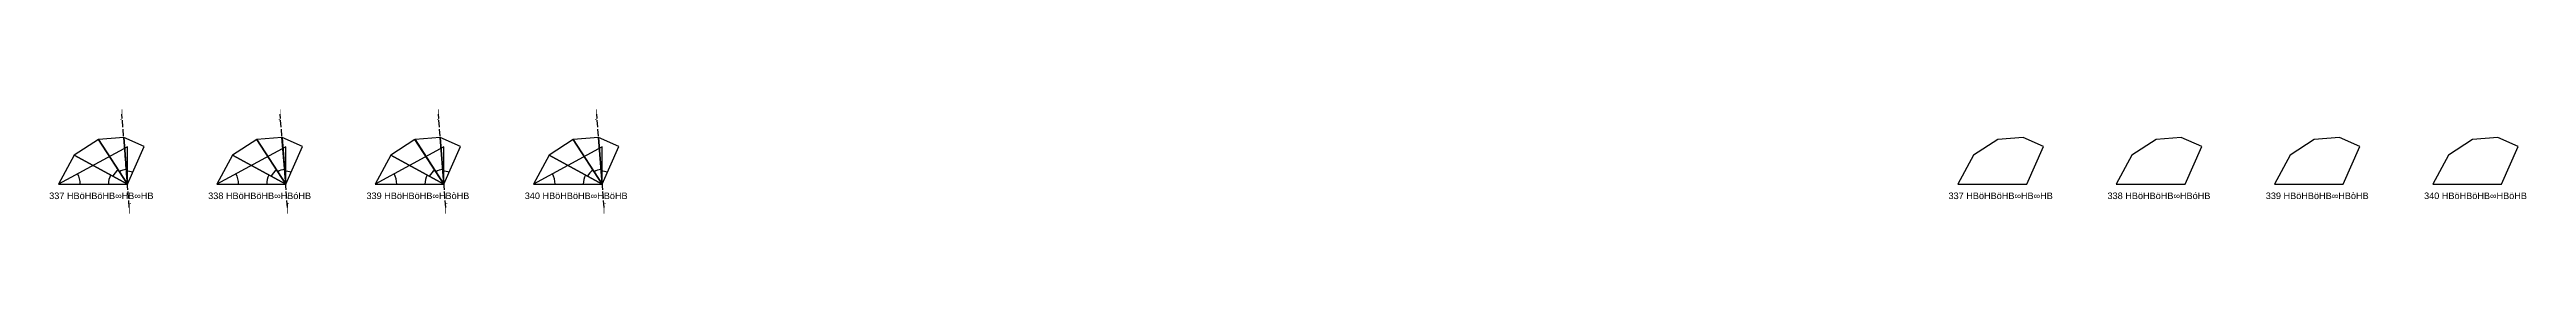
# Model space of a CAD drawing. Header units: millimetres. Extents: x 122552 to 1654769, y -10280102 to 62068.
# Drawn here: x 999789 to 1416822, y -2534092 to -2516596 of the extents above; entities that cross this region are included whole.
import ezdxf
from ezdxf.enums import TextEntityAlignment as Align

# ---------------------------------------------------------------- set-up
doc = ezdxf.new("R2010")
doc.units = ezdxf.units.MM
doc.linetypes.add('ACAD_ISO02W100', pattern=[15, 12, -3])
for name, color, linetype in [('BASE', 170, 'Continuous'), ('HYPOTENUSE', 20, 'Continuous'), ('PERPENDICULAR', 90, 'Continuous'), ('Standard', 7, 'Continuous')]:
    doc.layers.add(name, color=color, linetype=linetype)
doc.styles.add('Arial', font='arial_0.ttf')

msp = doc.modelspace()

# ---------------------------------------------------------------- texts
at = {"style": 'Arial'}
for s, p in [('⌡', (1011969, -2517378)), ('⌡', (1038618, -2517378)), ('⌡', (1065266, -2517378)), ('⌡', (1091915, -2517378)), ('337 HBöHBöHB∞HB∞HB', (1008512, -2531102)), ('338 HBöHBöHB∞HBóHB', (1035161, -2531102)), ('339 HBöHBöHB∞HBòHB', (1061809, -2531102)), ('340 HBöHBöHB∞HBöHB', (1088458, -2531102)), ('337 HBöHBöHB∞HB∞HB', (1328296, -2531102)), ('338 HBöHBöHB∞HBóHB', (1354945, -2531102)), ('339 HBöHBöHB∞HBòHB', (1381593, -2531102)), ('340 HBöHBöHB∞HBöHB', (1408242, -2531102)), ('⌠', (1013213, -2533063)), ('⌠', (1039862, -2533063)), ('⌠', (1066510, -2533063)), ('⌠', (1093159, -2533063))]:
    msp.add_text(s, height=1100, dxfattribs=at).set_placement(p, align=Align.MIDDLE_CENTER)

# ---------------------------------------------------------------- blocks, each defined once
blk = doc.blocks.new('fundamental_block_GT')
at = {"color": 4}
blk.add_arc((0, -2), 277, 359.9799, 28.4254, dxfattribs=at)
at = {"layer": 'BASE'}
blk.add_line((0, 0), (879, -7), dxfattribs=at)
at = {"layer": 'HYPOTENUSE'}
blk.add_line((883, 469), (0, 0), dxfattribs=at)
at = {"layer": 'PERPENDICULAR'}
blk.add_line((879, -7), (883, 469), dxfattribs=at)

# ---------------------------------------------------------------- linework, layer by layer
at = {"linetype": 'ACAD_ISO02W100', "ltscale": 100}
for p, q in [((1013213, -2533063), (1011969, -2517378)), ((1039862, -2533063), (1038618, -2517378)), ((1066510, -2533063), (1065266, -2517378)), ((1093159, -2533063), (1091915, -2517378))]:
    msp.add_line(p, q, dxfattribs=at)
for points in [[(1332064, -2521299), (1327808, -2521637), (1323735, -2524284), (1321099, -2529142), (1332686, -2529142), (1335493, -2522823)], [(1358713, -2521299), (1354456, -2521637), (1350384, -2524284), (1347747, -2529142), (1359335, -2529142), (1362142, -2522823)], [(1385361, -2521299), (1381105, -2521637), (1377032, -2524284), (1374396, -2529142), (1385983, -2529142), (1388791, -2522823)], [(1412010, -2521299), (1407754, -2521637), (1403681, -2524284), (1401045, -2529142), (1412632, -2529142), (1415439, -2522823)]]:
    msp.add_lwpolyline(points, close=True)

# ---------------------------------------------------------------- block references
for p, xscale, yscale, zscale, rotation in [((1012902, -2529142), 10.18429076373601, 10.18429076373601, 10.18429076373601, 123.5116672382091), ((1012902, -2529142), 8.951118371073738, 8.951118371073738, 8.951118371073738, 95.02333447641972), ((1012902, -2529142), 7.867265571233168, 7.867265571233168, 7.867265571233168, 66.53500171462122), ((1039551, -2529142), 10.18429076373601, 10.18429076373601, 10.18429076373601, 123.5116672382091), ((1039551, -2529142), 8.951118371073738, 8.951118371073738, 8.951118371073738, 95.02333447641972), ((1039551, -2529142), 7.867265571233168, 7.867265571233168, 7.867265571233168, 66.53500171462122), ((1066199, -2529142), 10.18429076373601, 10.18429076373601, 10.18429076373601, 123.5116672382091), ((1066199, -2529142), 8.951118371073738, 8.951118371073738, 8.951118371073738, 95.02333447641972), ((1066199, -2529142), 7.867265571233178, 7.867265571233178, 7.867265571233178, 66.53500171462207), ((1092848, -2529142), 10.18429076373601, 10.18429076373601, 10.18429076373601, 123.5116672382091), ((1092848, -2529142), 8.951118371073738, 8.951118371073738, 8.951118371073738, 95.02333447641972), ((1092848, -2529142), 7.867265571233178, 7.867265571233178, 7.867265571233178, 66.53500171462207), ((1012902, -2529142), 11.58735412275403, 11.58735412275403, 11.58735412275403, 152.0000000000003), ((1039551, -2529142), 11.58735412275403, 11.58735412275403, 11.58735412275403, 152.0000000000003), ((1066199, -2529142), 11.58735412275403, 11.58735412275403, 11.58735412275403, 152.0000000000003), ((1092848, -2529142), 11.58735412275403, 11.58735412275403, 11.58735412275403, 152.0000000000003)]:
    msp.add_blockref('fundamental_block_GT', p, dxfattribs=dict(xscale=xscale, yscale=yscale, zscale=zscale, rotation=rotation))
at = {"layer": 'Standard', "xscale": 13.18371388650824, "yscale": 13.18371388650824, "zscale": 13.18371388650824, "rotation": 0.4883327617913192}
for p in [(1001315, -2529142), (1027963, -2529142), (1054612, -2529142), (1081261, -2529142)]:
    msp.add_blockref('fundamental_block_GT', p, dxfattribs=at)

msp.set_redraw_order([(e.dxf.handle, doc.entitydb.next_handle()) for e in msp.query("TEXT MTEXT ATTDEF DIMENSION ARC_DIMENSION")])  # texts and dimensions are drawn at this point

doc.saveas('drawing.dxf')
